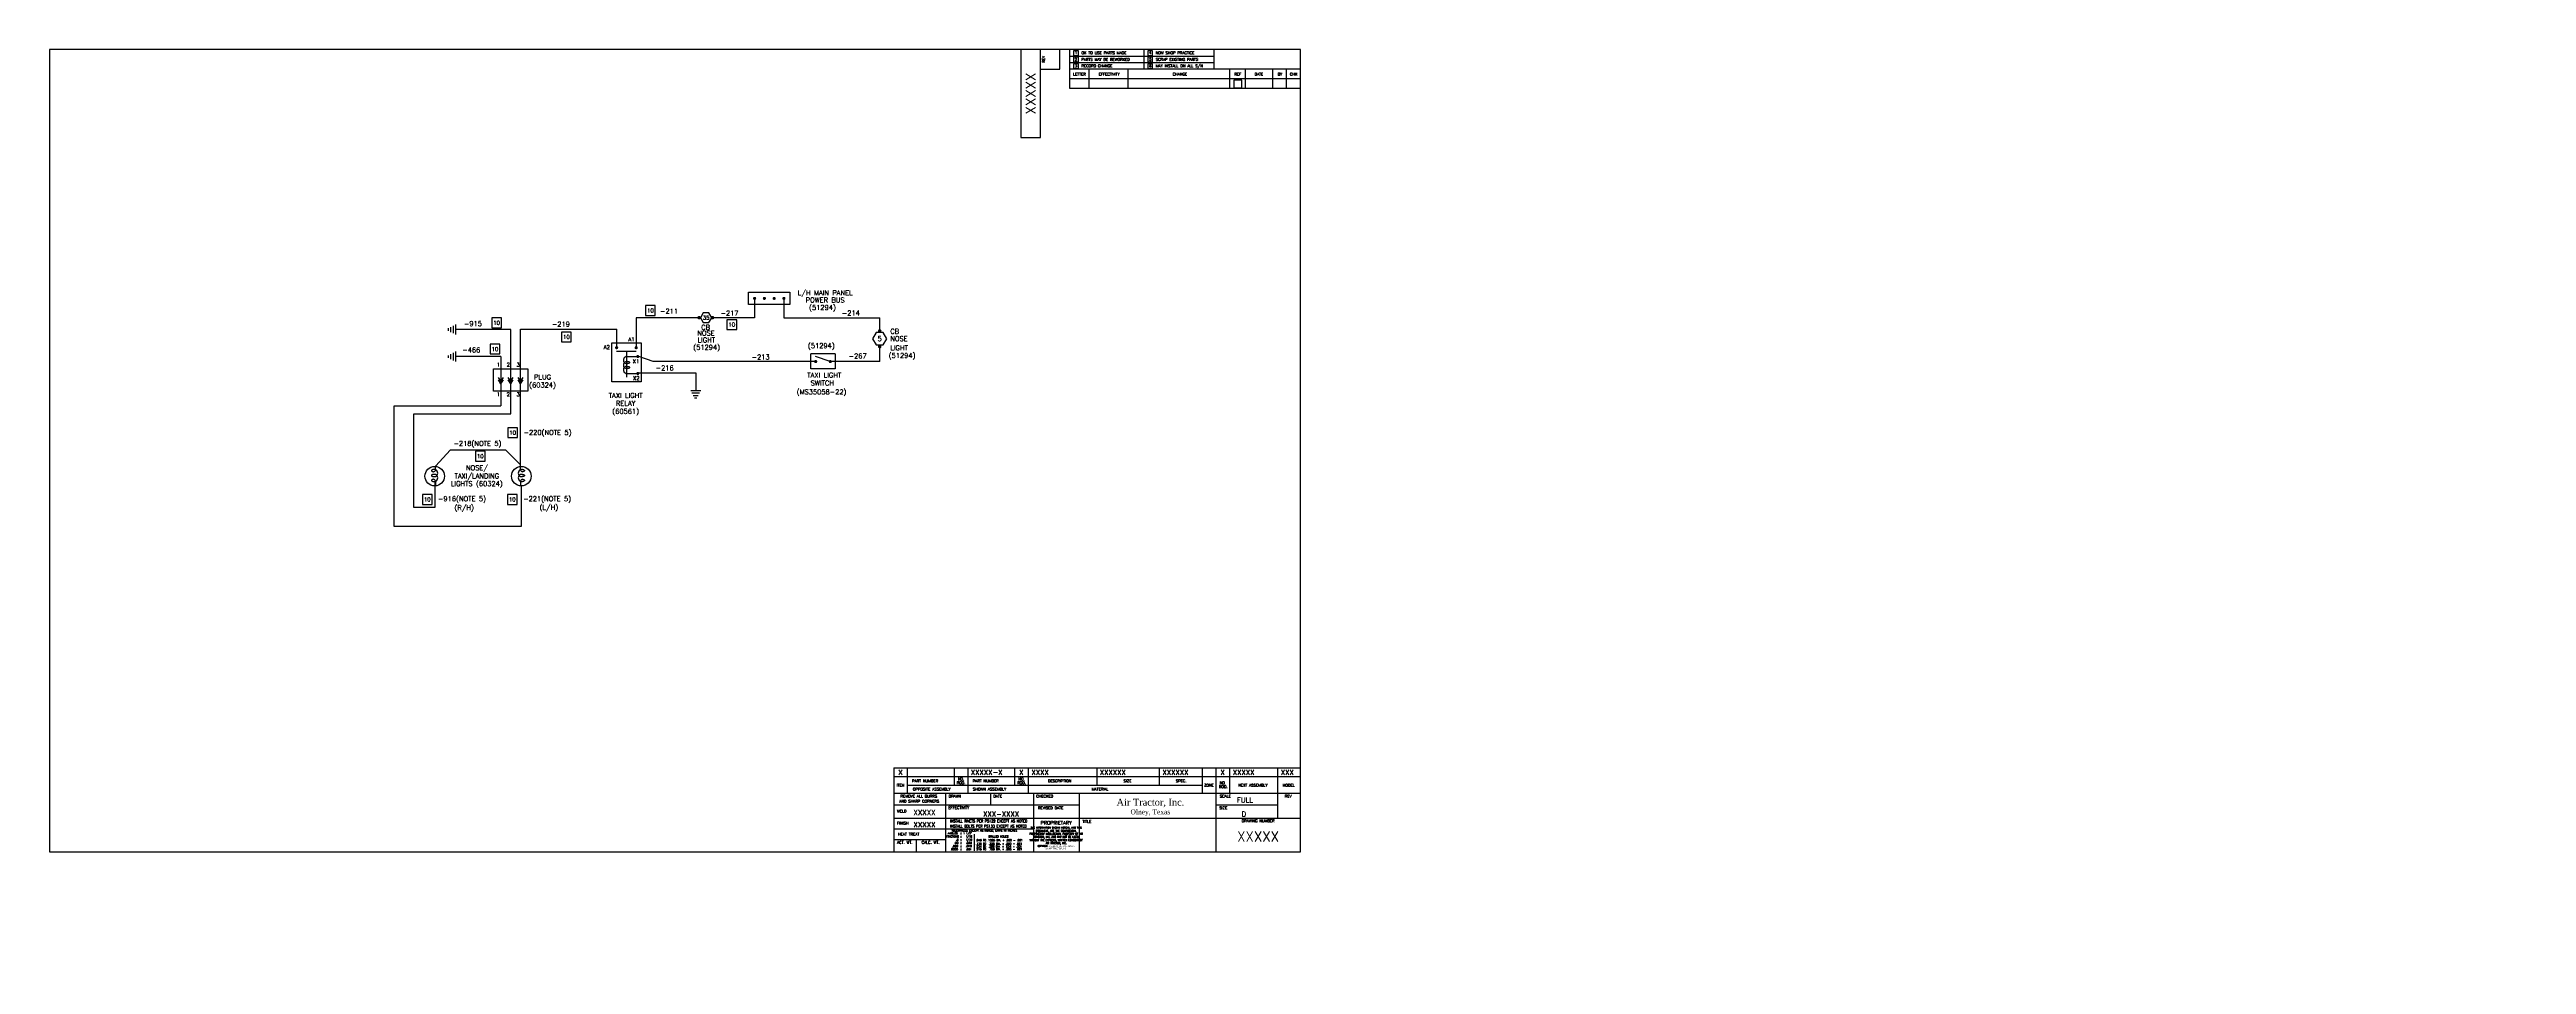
# Model space of a CAD drawing. Extents: x 0 to 63.4, y -2.9 to 20.5.
import ezdxf
from ezdxf.enums import TextEntityAlignment as Align

# ---------------------------------------------------------------- set-up
doc = ezdxf.new("R2010")
doc.units = 0
doc.header["$LTSCALE"] = 0.3
doc.header["$MEASUREMENT"] = 0
for name, color, linetype in [('1', 1, 'CONTINUOUS'), ('60325', 1, 'CONTINUOUS'), ('60331', 1, 'CONTINUOUS'), ('NOTES', 2, 'CONTINUOUS'), ('NOTES1', 2, 'CONTINUOUS'), ('NOTES2', 2, 'CONTINUOUS'), ('TB', 1, 'CONTINUOUS'), ('TB Border', 9, 'CONTINUOUS'), ('WIRES', 11, 'CONTINUOUS')]:
    doc.layers.add(name, color=color, linetype=linetype)
doc.styles.add('050', font='romans', dxfattribs={"height": 0.05})
doc.styles.add('070', font='ROMANS', dxfattribs={"height": 0.07})
doc.styles.add('100', font='ROMANS', dxfattribs={"height": 0.1})
doc.styles.add('130', font='ROMANS', dxfattribs={"height": 0.125})
doc.styles.add('250', font='ROMANS', dxfattribs={"height": 0.25})
doc.styles.add('AT', font='georgia.ttf', dxfattribs={"height": 0.175})
doc.styles.add('ROMANS', font='ROMANS.shx')

# ---------------------------------------------------------------- blocks, each defined once
blk = doc.blocks.new('tbn')
at = {"layer": 'TB', "color": 6}
for p, q in [((-1.17, 0.86), (-1.17, 0)), ((-3.42, 0.585), (-1.17, 0.585)), ((-2.682, 0.452), (-2.682, 0.026))]:
    blk.add_line(p, q, dxfattribs=at)
at = {"layer": 'NOTES', "insert": (-1.142, 0.418), "char_height": 0.078125, "attachment_point": 4, "style": 'ROMANS'}
blk.add_mtext_dynamic_manual_height_columns('\\pxsm0.95,qc;{\\H1.152x;PROPRIETARY\\H0.86806x;\\W0.75;\\P\\H0.64x;\\C41;THE INFORMATION SHOWN HEREIN, AND THIS DOCUMENT, ARE THE CONFIDENTIAL PROPRIETARY INTELLECTUAL PROPERTY OF AIR TRACTOR, INC. AND MAY NOT BE USED WITHOUT THE EXPRESS, WRITTEN CONSENT OF AIR TRACTOR, INC.\\P\\H0.8x;COPYRIGHT \\fArial|b0|i0|c0|p34;\\W1;©\\fMS Shell Dlg|b0|i0|c0|p0;\\W0.75; EFFECTIVE DATE ABOVE\\PBY AIR TRACTOR, INC.}', width=1.11337, gutter_width=0.781, heights=[0], dxfattribs=at)
at = {"layer": 'TB', "color": 6, "style": '070'}
blk.add_text('EFFECTIVITY', height=0.07, dxfattribs=at).set_placement((-3.078, 1.126), align=Align.MIDDLE)
at = {"layer": 'TB', "color": 6, "style": '070', "width": 0.85}
for s, p in [('INSTALL BOLTS PER PS130 EXCEPT AS NOTED', (-2.321, 0.652)), ('INSTALL RIVETS PER PS129 EXCEPT AS NOTED', (-2.312, 0.786))]:
    blk.add_text(s, height=0.07, dxfattribs=at).set_placement(p, align=Align.MIDDLE)
at = {"layer": 'TB', "color": 6, "style": '050'}
for s, width, p in [('FRACTIONS', 0.8, (-3.395, 0.363)), ('1 1/2%%D', 0.9, (-2.959, 0.445)), ('1/16', 0.9, (-2.896, 0.363)), ('1/16', 0.9, (-2.896, 0.282))]:
    blk.add_text(s, height=0.05, dxfattribs=dict(at, width=width)).set_placement(p)
for s, p in [('ANGLES', (-3.357, 0.445)), ('.0000', (-3.292, 0.038)), ('.000', (-3.244, 0.119)), ('.00', (-3.196, 0.2)), ('.0', (-3.149, 0.282)), ('%%P', (-3.043, 0.445)), ('%%P', (-3.043, 0.363)), ('%%P', (-3.043, 0.282)), ('%%P', (-3.043, 0.2)), ('%%P', (-3.043, 0.119)), ('%%P', (-3.043, 0.036)), ('.030', (-2.896, 0.2)), ('.010', (-2.896, 0.119)), ('.001', (-2.896, 0.036)), ('.040 TO .1285 DIA. + .002 - .001', (-2.644, 0.267)), ('.136 TO  .228 DIA. + .003 - .001', (-2.644, 0.178)), ('.234 T0  .500 DIA. + .004 - .001', (-2.644, 0.107)), ('.515 TO  .750 DIA. + .005 - .001', (-2.644, 0.037))]:
    blk.add_text(s, height=0.05, dxfattribs=at).set_placement(p)
for s, p in [('TOLERANCES EXCEPT AS NOTED, UNITS IN INCHES', (-2.426, 0.514)), ('DRILLED HOLES', (-2.064, 0.364))]:
    blk.add_text(s, height=0.05, dxfattribs=at).set_placement(p, align=Align.CENTER)
blk = doc.blocks.new('ATB')
at = {"layer": 'TB', "color": 2, "width": 3.35, "attachment_point": 2, "style": 'AT'}
for s, insert, char_height in [('Air Tractor, Inc.', (-1.675, 0.494), 0.175), ('Olney, Texas', (-1.675, 0.222), 0.125)]:
    blk.add_mtext(s, dxfattribs=dict(at, insert=insert, char_height=char_height))
blk = doc.blocks.new('GROUND')
at = {"layer": '60325'}
for p, q in [((-0.128, 0), (0.128, 0)), ((-0.096, -0.064), (0.096, -0.064)), ((-0.064, -0.128), (0.064, -0.128)), ((-0.032, -0.192), (0.032, -0.192))]:
    blk.add_line(p, q, dxfattribs=at)
blk = doc.blocks.new('GAUGE')
at = {"layer": 'NOTES'}
blk.add_lwpolyline([(-0.125, 0.125), (-0.125, -0.125), (0.125, -0.125), (0.125, 0.125)], close=True, dxfattribs=at)
at = {"layer": 'NOTES', "style": '100'}
blk.add_attdef('GAUGE', text='', height=0.1, dxfattribs=at).set_placement((0, 0), align=Align.MIDDLE)
blk = doc.blocks.new('WLOCK')
at = {"layer": '60325'}
for p, q in [((0, 0.064), (-0.064, 0.16)), ((0, 0), (-0.064, 0.096)), ((0, 0.064), (0.064, 0.16)), ((0, 0), (0.064, 0.096))]:
    blk.add_line(p, q, dxfattribs=at)
blk = doc.blocks.new('CB')
at = {"layer": '60325'}
blk.add_lwpolyline([(-0.09, 0.156), (-0.18, 0), (-0.09, -0.156), (0.09, -0.156), (0.18, 0), (0.09, 0.156)], close=True, dxfattribs=at)
at = {"layer": '60325', "style": '130'}
blk.add_attdef('CB', text='', height=0.125, dxfattribs=at).set_placement((0, 0), align=Align.MIDDLE)

msp = doc.modelspace()

# ---------------------------------------------------------------- linework, layer by layer
at = {"layer": '1', "color": 11}
for p, q in [((11.799, 13.358), (10.389, 13.358)), ((12.051, 11.481), (12.051, 13.369)), ((12.051, 13.369), (14.515, 13.369)), ((11.547, 12.665), (10.389, 12.665)), ((12.051, 9.862), (12.051, 11.481)), ((9.875, 9.862), (10.259, 10.282)), ((10.259, 10.282), (11.667, 10.282)), ((12.051, 9.898), (11.667, 10.282))]:
    msp.add_line(p, q, dxfattribs=at)
at = {"layer": '1'}
for p, q in [((20.097, 12.733), (19.475, 12.733)), ((19.475, 12.351), (19.475, 12.733)), ((20.097, 12.733), (20.097, 12.351)), ((20.097, 12.351), (19.475, 12.351)), ((19.975, 12.539), (19.6, 12.664)), ((9.875, 9.772), (9.875, 9.862)), ((12.051, 9.772), (12.051, 9.862)), ((9.873, 9.475), (9.873, 9.367)), ((12.052, 9.475), (12.052, 9.367))]:
    msp.add_line(p, q, dxfattribs=at)
at = {"layer": '1', "color": 11}
for points in [[(9.855, 9.468), (9.855, 8.807), (9.318, 8.807), (9.318, 11.201), (11.799, 11.201), (11.799, 13.358)], [(11.547, 12.665), (11.547, 11.405)], [(12.07, 9.357), (12.07, 8.318), (8.814, 8.318), (8.814, 11.405), (11.547, 11.405)]]:
    msp.add_lwpolyline(points, dxfattribs=at)
at = {"layer": '1'}
msp.add_lwpolyline([(11.358, 11.783), (11.358, 12.35), (12.24, 12.35), (12.24, 11.783)], close=True, dxfattribs=at)
at = {"layer": '1', "const_width": 0.04}
for points in [[(19.6, 12.519, 1), (19.6, 12.559, 1)], [(19.975, 12.519, 1), (19.975, 12.559, 1)]]:
    msp.add_lwpolyline(points, format="xyb", close=True, dxfattribs=at)
at = {"layer": '1'}
for points in [[(9.823, 9.777, 0.056158), (9.803, 9.774, 0.069921), (9.787, 9.769, 0.106037), (9.776, 9.758, 0.16256), (9.773, 9.749, 0.16256), (9.776, 9.739, 0.106037), (9.787, 9.729, 0.069921), (9.803, 9.723, 0.056158), (9.823, 9.721, 0.056158)], [(9.823, 9.652, 0.056158), (9.803, 9.649, 0.069921), (9.787, 9.644, 0.106037), (9.776, 9.633, 0.16256), (9.773, 9.624, 0.16256), (9.776, 9.614, 0.106037), (9.787, 9.604, 0.069921), (9.803, 9.598, 0.056158), (9.823, 9.596, 0.056158)], [(9.823, 9.527, 0.056158), (9.803, 9.524, 0.069921), (9.787, 9.519, 0.106037), (9.776, 9.508, 0.16256), (9.773, 9.499, 0.16256), (9.776, 9.489, 0.106037), (9.787, 9.479, 0.069921), (9.803, 9.473, 0.056158), (9.823, 9.471, 0.056158)], [(12.102, 9.777, -0.056158), (12.122, 9.774, -0.069921), (12.138, 9.769, -0.106037), (12.149, 9.758, -0.16256), (12.152, 9.749, -0.16256), (12.149, 9.739, -0.106037), (12.138, 9.729, -0.069921), (12.122, 9.723, -0.056158), (12.102, 9.721, -0.056158)], [(12.102, 9.652, -0.056158), (12.122, 9.649, -0.069921), (12.138, 9.644, -0.106037), (12.149, 9.633, -0.16256), (12.152, 9.624, -0.16256), (12.149, 9.614, -0.106037), (12.138, 9.604, -0.069921), (12.122, 9.598, -0.056158), (12.102, 9.596, -0.056158)], [(12.102, 9.527, -0.056158), (12.122, 9.524, -0.069921), (12.138, 9.519, -0.106037), (12.149, 9.508, -0.16256), (12.152, 9.499, -0.16256), (12.149, 9.489, -0.106037), (12.138, 9.479, -0.069921), (12.122, 9.473, -0.056158), (12.102, 9.471, -0.056158)]]:
    msp.add_lwpolyline(points, format="xyb", dxfattribs=at)
for centre in [(9.855, 9.607), (12.07, 9.607)]:
    msp.add_circle(centre, 0.25, dxfattribs=at)
for centre, radius, start, end in [((9.84, 9.686), 0.0921, 259.53904, 100.46096), ((9.823, 9.772), 0.0517, 270.71512, 359.21237), ((9.84, 9.561), 0.0921, 259.53904, 100.46096), ((9.823, 9.476), 0.0502, 358.61054, 89.61511), ((12.085, 9.686), 0.0921, 79.53904, 280.46096), ((12.085, 9.561), 0.0921, 79.53904, 280.46096), ((12.102, 9.772), 0.0517, 180.78763, 269.28488), ((12.102, 9.476), 0.0502, 90.38489, 181.38946)]:
    msp.add_arc(centre, radius, start, end, dxfattribs=at)
at = {"layer": '60325'}
for p, q in [((17.878, 14.314), (18.94, 14.314)), ((17.878, 13.994), (17.878, 14.314)), ((18.94, 13.994), (17.878, 13.994)), ((18.94, 14.314), (18.94, 13.994)), ((15.008, 12.793), (14.508, 12.793)), ((14.758, 12.793), (14.758, 12.143)), ((14.773, 12.667), (15.048, 12.667)), ((14.773, 12.233), (15.048, 12.233))]:
    msp.add_line(p, q, dxfattribs=at)
at = {"layer": '60325', "color": 11}
for p, q in [((18.038, 14.154), (18.039, 13.66)), ((14.515, 12.889), (14.515, 13.369)), ((15.008, 13.661), (15.008, 13.661)), ((15.008, 13.661), (15.008, 12.893)), ((16.651, 13.661), (15.008, 13.661)), ((18.039, 13.66), (16.985, 13.661)), ((15.059, 12.249), (16.531, 12.249)), ((16.531, 12.249), (16.531, 11.801))]:
    msp.add_line(p, q, dxfattribs=at)
at = {"layer": '60325', "const_width": 0.04}
for points in [[(18.018, 14.154, 1), (18.058, 14.154, 1)], [(18.268, 14.154, 1), (18.308, 14.154, 1)], [(18.518, 14.154, 1), (18.558, 14.154, 1)], [(18.768, 14.154, 1), (18.808, 14.154, 1)], [(14.528, 12.893, -1), (14.488, 12.893, -1)], [(15.028, 12.893, -1), (14.988, 12.893, -1)], [(15.068, 12.667, -1), (15.028, 12.667, -1)], [(15.068, 12.233, -1), (15.028, 12.233, -1)]]:
    msp.add_lwpolyline(points, format="xyb", close=True, dxfattribs=at)
at = {"layer": '60325'}
msp.add_lwpolyline([(15.133, 13.018), (15.133, 12.018), (14.383, 12.018), (14.383, 13.018), (15.133, 13.018)], dxfattribs=at)
for points in [[(14.789, 12.541, -0.056158), (14.81, 12.538, -0.069921), (14.825, 12.533, -0.106037), (14.837, 12.522, -0.16256), (14.84, 12.513, -0.16256), (14.837, 12.503, -0.106037), (14.825, 12.493, -0.069921), (14.81, 12.487, -0.056158), (14.789, 12.485, -0.056158)], [(14.789, 12.416, -0.056158), (14.81, 12.413, -0.069921), (14.825, 12.408, -0.106037), (14.837, 12.397, -0.16256), (14.84, 12.388, -0.16256), (14.837, 12.378, -0.106037), (14.825, 12.368, -0.069921), (14.81, 12.362, -0.056158), (14.789, 12.36, -0.056158)]]:
    msp.add_lwpolyline(points, format="xyb", dxfattribs=at)
for centre, start, end in [((14.773, 12.575), 90, 280.46096), ((14.773, 12.45), 79.53904, 280.46096), ((14.773, 12.325), 79.53904, 270)]:
    msp.add_arc(centre, 0.0921, start, end, dxfattribs=at)
at = {"layer": '60331', "const_width": 0.045}
for points in [[(16.596, 13.661, -1), (16.641, 13.661, -1)], [(16.94, 13.661, 1), (16.985, 13.661, 1)], [(21.217, 13.321, 1), (21.262, 13.321, 1)], [(21.216, 12.921, 1), (21.261, 12.921, 1)]]:
    msp.add_lwpolyline(points, format="xyb", close=True, dxfattribs=at)
at = {"layer": '60331'}
msp.add_lwpolyline([(16.723, 13.786), (16.651, 13.661), (16.723, 13.536), (16.867, 13.536), (16.94, 13.661), (16.867, 13.786)], close=True, dxfattribs=at)
at = {"layer": 'TB', "color": 9}
for p, q in [((24.849, 20.52), (24.849, 18.27)), ((25.349, 18.27), (25.349, 20.52)), ((25.849, 20.02), (25.849, 20.52)), ((26.099, 19.52), (26.099, 20.52)), ((29.799, 20.02), (29.799, 20.52)), ((25.349, 20.02), (25.849, 20.02)), ((32, 20.02), (26.099, 20.02)), ((24.849, 18.27), (25.349, 18.27)), ((21.599, 2.145), (21.599, 0)), ((29.839, 2.145), (29.839, 0)), ((21.599, 1.5), (32, 1.5)), ((22.919, 1.5), (22.919, 0)), ((26.339, 1.5), (26.339, 0)), ((21.599, 0.86), (32, 0.86))]:
    msp.add_line(p, q, dxfattribs=at)
at = {"layer": 'TB', "color": 6}
for p, q in [((26.099, 20.353), (29.799, 20.353)), ((28, 20.02), (28, 20.52)), ((26.099, 20.187), (29.799, 20.187)), ((32, 19.77), (26.099, 19.77)), ((26.599, 19.52), (26.599, 20.02)), ((27.599, 19.52), (27.599, 20.02)), ((30.2, 19.52), (30.2, 20.02)), ((30.599, 19.52), (30.599, 20.02)), ((31.299, 19.52), (31.299, 20.02)), ((31.649, 19.52), (31.649, 20.02)), ((32, 19.52), (26.099, 19.52)), ((21.599, 2.145), (32, 2.145)), ((21.599, 1.92), (32, 1.92)), ((21.939, 2.145), (21.939, 1.5)), ((23.14, 2.145), (23.14, 1.7)), ((23.489, 2.145), (23.489, 1.5)), ((24.689, 2.145), (24.689, 1.7)), ((25.04, 2.145), (25.04, 1.5)), ((26.79, 2.145), (26.79, 1.7)), ((28.39, 2.145), (28.39, 1.7)), ((29.489, 2.145), (29.489, 1.5)), ((30.189, 2.145), (30.189, 1.5)), ((31.419, 2.145), (31.419, 0.86)), ((21.939, 1.7), (29.489, 1.7)), ((24.069, 1.5), (24.069, 1.2)), ((25.169, 1.5), (25.169, 1.2)), ((21.599, 1.2), (26.339, 1.2)), ((25.169, 1.2), (25.169, 0.86)), ((29.839, 1.2), (31.419, 1.2)), ((21.599, 0.585), (22.919, 0.585)), ((21.599, 0.31), (22.919, 0.31)), ((22.169, 0.31), (22.169, 0))]:
    msp.add_line(p, q, dxfattribs=at)
for points in [[(26.32, 20.49), (26.2, 20.49), (26.2, 20.37), (26.32, 20.37)], [(26.32, 20.323), (26.2, 20.323), (26.2, 20.203), (26.32, 20.203)], [(28.22, 20.49), (28.099, 20.49), (28.099, 20.37), (28.22, 20.37)], [(28.22, 20.323), (28.099, 20.323), (28.099, 20.203), (28.22, 20.203)], [(26.32, 20.157), (26.2, 20.157), (26.2, 20.037), (26.32, 20.037)], [(28.22, 20.157), (28.099, 20.157), (28.099, 20.037), (28.22, 20.037)], [(30.5, 19.74), (30.299, 19.74), (30.299, 19.54), (30.5, 19.54)]]:
    msp.add_lwpolyline(points, close=True, dxfattribs=at)
at = {"layer": 'TB Border', "color": 9}
msp.add_lwpolyline([(32, 0), (32, 20.52), (0, 20.52), (0, 0)], close=True, dxfattribs=at)
at = {"layer": 'WIRES'}
for p, q in [((18.788, 14.154), (18.788, 13.661)), ((18.788, 13.661), (21.238, 13.661)), ((21.238, 13.278), (21.238, 13.661)), ((21.238, 12.538), (21.238, 12.966)), ((15.442, 12.539), (15.072, 12.665)), ((16.99, 12.539), (15.442, 12.539)), ((19.6, 12.539), (16.99, 12.539)), ((21.238, 12.538), (19.975, 12.539))]:
    msp.add_line(p, q, dxfattribs=at)

# ---------------------------------------------------------------- block references
at = {"layer": '1', "rotation": 270}
for p in [(10.389, 13.358), (10.389, 12.665)]:
    msp.add_blockref('GROUND', p, dxfattribs=at)
at = {"layer": '1'}
ref = msp.add_blockref('CB', (21.238, 13.122), dxfattribs=at)
ref.add_attrib('CB', '5', dxfattribs={"height": 0.125, "style": '130'}).set_placement((21.238, 13.122), align=Align.MIDDLE)
for p in [(11.547, 11.972), (11.799, 11.972), (12.051, 11.972)]:
    msp.add_blockref('WLOCK', p, dxfattribs=at)
at = {"layer": '60325'}
msp.add_blockref('GROUND', (16.531, 11.801), dxfattribs=at)
at = {"layer": 'NOTES'}
for p in [(15.371, 13.844), (17.455, 13.484)]:
    msp.add_blockref('GAUGE', p, dxfattribs=at).add_auto_attribs({'GAUGE': '10'})
msp.add_blockref('tbn', (26.339, 0), dxfattribs=at)
at = {"layer": 'NOTES1'}
ref = msp.add_blockref('GAUGE', (11.438, 13.53), dxfattribs=at)
ref.add_attrib('GAUGE', '10', dxfattribs={"height": 0.1, "style": '100'}).set_placement((11.438, 13.53), align=Align.MIDDLE)
ref = msp.add_blockref('GAUGE', (11.396, 12.857), dxfattribs=at)
ref.add_attrib('GAUGE', '10', dxfattribs={"height": 0.1, "style": '100'}).set_placement((11.396, 12.857), align=Align.MIDDLE)
ref = msp.add_blockref('GAUGE', (13.224, 13.169), dxfattribs=at)
ref.add_attrib('GAUGE', '10', dxfattribs={"height": 0.1, "style": '100'}).set_placement((13.224, 13.169), align=Align.MIDDLE)
ref = msp.add_blockref('GAUGE', (11.848, 10.719), dxfattribs=at)
ref.add_attrib('GAUGE', '10', dxfattribs={"height": 0.1, "style": '100'}).set_placement((11.848, 10.719), align=Align.MIDDLE)
ref = msp.add_blockref('GAUGE', (11.019, 10.117), dxfattribs=at)
ref.add_attrib('GAUGE', '10', dxfattribs={"height": 0.1, "style": '100'}).set_placement((11.019, 10.117), align=Align.MIDDLE)
ref = msp.add_blockref('GAUGE', (9.664, 9.011), dxfattribs=at)
ref.add_attrib('GAUGE', '10', dxfattribs={"height": 0.1, "style": '100'}).set_placement((9.664, 9.011), align=Align.MIDDLE)
ref = msp.add_blockref('GAUGE', (11.838, 9.011), dxfattribs=at)
ref.add_attrib('GAUGE', '10', dxfattribs={"height": 0.1, "style": '100'}).set_placement((11.838, 9.011), align=Align.MIDDLE)
at = {"layer": 'TB'}
msp.add_blockref('ATB', (29.839, 0.86), dxfattribs=at)

# ---------------------------------------------------------------- texts
at = {"layer": '1', "color": 6, "style": '100'}
for s, p in [('1', (11.484, 12.459)), ('2', (11.736, 12.459)), ('3', (11.988, 12.459)), ('1', (11.484, 11.699)), ('2', (11.736, 11.699)), ('3', (11.988, 11.699))]:
    msp.add_text(s, height=0.1, dxfattribs=at).set_placement(p, align=Align.MIDDLE)
at = {"layer": 'NOTES', "color": 11, "style": '250'}
msp.add_text('XXXXX', height=0.25, rotation=90, dxfattribs=at).set_placement((25.099, 19.395), align=Align.MIDDLE)
at = {"layer": 'NOTES', "style": '130'}
for s, height, p in [('L/H MAIN PANEL', 0.125, (19.845, 14.234)), ('POWER BUS', 0.125, (19.843, 14.05)), ('(51294)', 0.125, (19.774, 13.859)), ('TAXI LIGHT', 0.125, (14.739, 11.609)), ('RELAY', 0.125, (14.739, 11.407)), ('(60561)', 0.125, (14.739, 11.204)), ('X', 0.13, (21.77, 1.968)), ('X', 0.13, (24.864, 1.968)), ('X', 0.13, (30.014, 1.968))]:
    msp.add_text(s, height=height, dxfattribs=at).set_placement(p, align=Align.CENTER)
at = {"layer": 'NOTES'}
for s, height, style, p in [('-211', 0.125, '130', (15.619, 13.766)), ('-217', 0.125, '130', (17.166, 13.714)), ('A2', 0.1, '100', (14.174, 12.856)), ('A1', 0.1, '100', (14.806, 13.056)), ('X1', 0.1, '100', (14.92, 12.494)), ('X2', 0.1, '100', (14.924, 12.063)), ('-216', 0.125, '130', (15.507, 12.313)), ('TAXI LIGHT', 0.125, '130', (19.386, 12.128)), ('SWITCH', 0.125, '130', (19.472, 11.925)), ('XXXXX-X', 0.13, '130', (23.57, 1.968)), ('XXXX', 0.13, '130', (25.119, 1.968)), ('XXXXXX', 0.13, '130', (26.869, 1.968)), ('XXXXXX', 0.13, '130', (28.47, 1.968)), ('XXXXX', 0.13, '130', (30.27, 1.968)), ('XXX', 0.13, '130', (31.5, 1.968)), ('FULL', 0.13, '130', (30.376, 1.26)), ('XXXXX', 0.13, '130', (22.106, 0.938)), ('XXXXX', 0.13, '130', (22.106, 0.628)), ('XXX-XXXX', 0.13, '130', (23.884, 0.9)), ('D', 0.13, '130', (30.496, 0.898))]:
    msp.add_text(s, height=height, dxfattribs=dict(at, style=style)).set_placement(p)
at = {"layer": 'NOTES', "style": '100'}
msp.add_text('35', height=0.1, dxfattribs=at).set_placement((16.795, 13.661), align=Align.MIDDLE)
at = {"layer": 'NOTES', "color": 11, "style": '250'}
msp.add_text('XXXXX', height=0.25, dxfattribs=at).set_placement((30.919, 0.39), align=Align.MIDDLE)
at = {"layer": 'NOTES1', "style": '130'}
for s, p in [('-915', (10.601, 13.445)), ('-219', (12.851, 13.433)), ('-214', (20.269, 13.718)), ('-466', (10.559, 12.772)), ('-213', (17.961, 12.591)), ('-220(NOTE 5)', (12.127, 10.662)), ('-916(NOTE 5)', (9.939, 8.966)), ('(R/H)', (10.36, 8.74)), ('-221(NOTE 5)', (12.117, 8.966)), ('(L/H)', (12.536, 8.747))]:
    msp.add_text(s, height=0.125, dxfattribs=at).set_placement(p)
msp.add_text('-267', height=0.125, dxfattribs=at).set_placement((20.904, 12.617), align=Align.RIGHT)
for s, p in [('PLUG', (12.613, 12.078)), ('(60324)', (12.613, 11.875)), ('-218(NOTE 5)', (10.948, 10.381)), ('TAXI/LANDING', (10.931, 9.548)), ('NOSE/', (10.936, 9.758)), ('LIGHTS (60324)', (10.931, 9.352))]:
    msp.add_text(s, height=0.125, dxfattribs=at).set_placement(p, align=Align.CENTER)
at = {"layer": 'NOTES2', "style": '130'}
for s, p in [('NOSE', (16.573, 13.203)), ('CB', (16.672, 13.351)), ('CB', (21.51, 13.25)), ('(51294)', (16.469, 12.839)), ('LIGHT', (16.578, 13.026)), ('(51294)', (19.402, 12.88)), ('(51294)', (21.468, 12.63)), ('NOSE', (21.509, 13.06)), ('LIGHT', (21.51, 12.828)), ('(MS35058-22)', (19.113, 11.7))]:
    msp.add_text(s, height=0.125, dxfattribs=at).set_placement(p)
at = {"layer": 'TB', "color": 6, "style": '070'}
msp.add_text('REV', height=0.07, rotation=90, dxfattribs=at).set_placement((25.43, 20.27), align=Align.MIDDLE)
for s, p in [('2', (26.229, 20.233)), ('1', (26.229, 20.4)), ('OK TO USE PARTS MADE', (26.399, 20.4)), ('PARTS MAY BE REWORKED', (26.399, 20.233)), ('4', (28.13, 20.4)), ('5', (28.13, 20.233)), ('SCRAP EXISTING PARTS', (28.299, 20.233)), ('NOW SHOP PRACTICE', (28.299, 20.4)), ('3', (26.229, 20.067)), ('RECORD CHANGE', (26.399, 20.067)), ('6', (28.13, 20.067)), ('MAY INSTALL ON ALL S/N', (28.299, 20.067))]:
    msp.add_text(s, height=0.07, dxfattribs=at).set_placement(p)
for s, p in [('LETTER', (26.349, 19.89)), ('EFFECTIVITY', (27.11, 19.89)), ('CHANGE', (28.919, 19.89)), ('REF', (30.399, 19.89)), ('DATE', (30.939, 19.89)), ('BY', (31.479, 19.89)), ('CHK', (31.829, 19.89)), ('ITEM', (21.77, 1.7)), ('AND SHARP CORNERS', (22.25, 1.29)), ('REMOVE ALL BURRS', (22.239, 1.42)), ('PART NUMBER', (22.399, 1.81)), ('OPPOSITE ASSEMBLY', (22.57, 1.6)), ('DRAWN', (23.16, 1.42)), ('RQD.', (23.32, 1.76)), ('NO.', (23.32, 1.86)), ('PART NUMBER', (23.95, 1.81)), ('SHOWN ASSEMBLY', (24.049, 1.6)), ('DATE', (24.259, 1.42)), ('RQD.', (24.869, 1.76)), ('NO.', (24.869, 1.86)), ('CHECKED', (25.459, 1.42)), ('DESCRIPTION', (25.84, 1.81)), ('MATERIAL', (26.875, 1.6)), ('SIZE', (27.579, 1.81)), ('SPEC.', (28.95, 1.81)), ('ZONE', (29.66, 1.7)), ('RQD.', (30.029, 1.66)), ('SCALE', (30.079, 1.42)), ('NO.', (30.019, 1.76)), ('NEXT ASSEMBLY ', (30.809, 1.7)), ('MODEL', (31.7, 1.7)), ('REV', (31.689, 1.42)), ('WELD', (21.799, 1.04)), ('FINISH', (21.829, 0.73)), ('REVISED DATE', (25.611, 1.12)), ('TITLE', (26.54, 0.77)), ('SIZE', (30.029, 1.12)), ('DRAWING NUMBER', (30.919, 0.79)), ('ACT. WT.', (21.88, 0.24)), ('HEAT TREAT', (21.98, 0.45)), ('CALC. WT.', (22.54, 0.24))]:
    msp.add_text(s, height=0.07, dxfattribs=at).set_placement(p, align=Align.MIDDLE)

doc.saveas('drawing.dxf')
